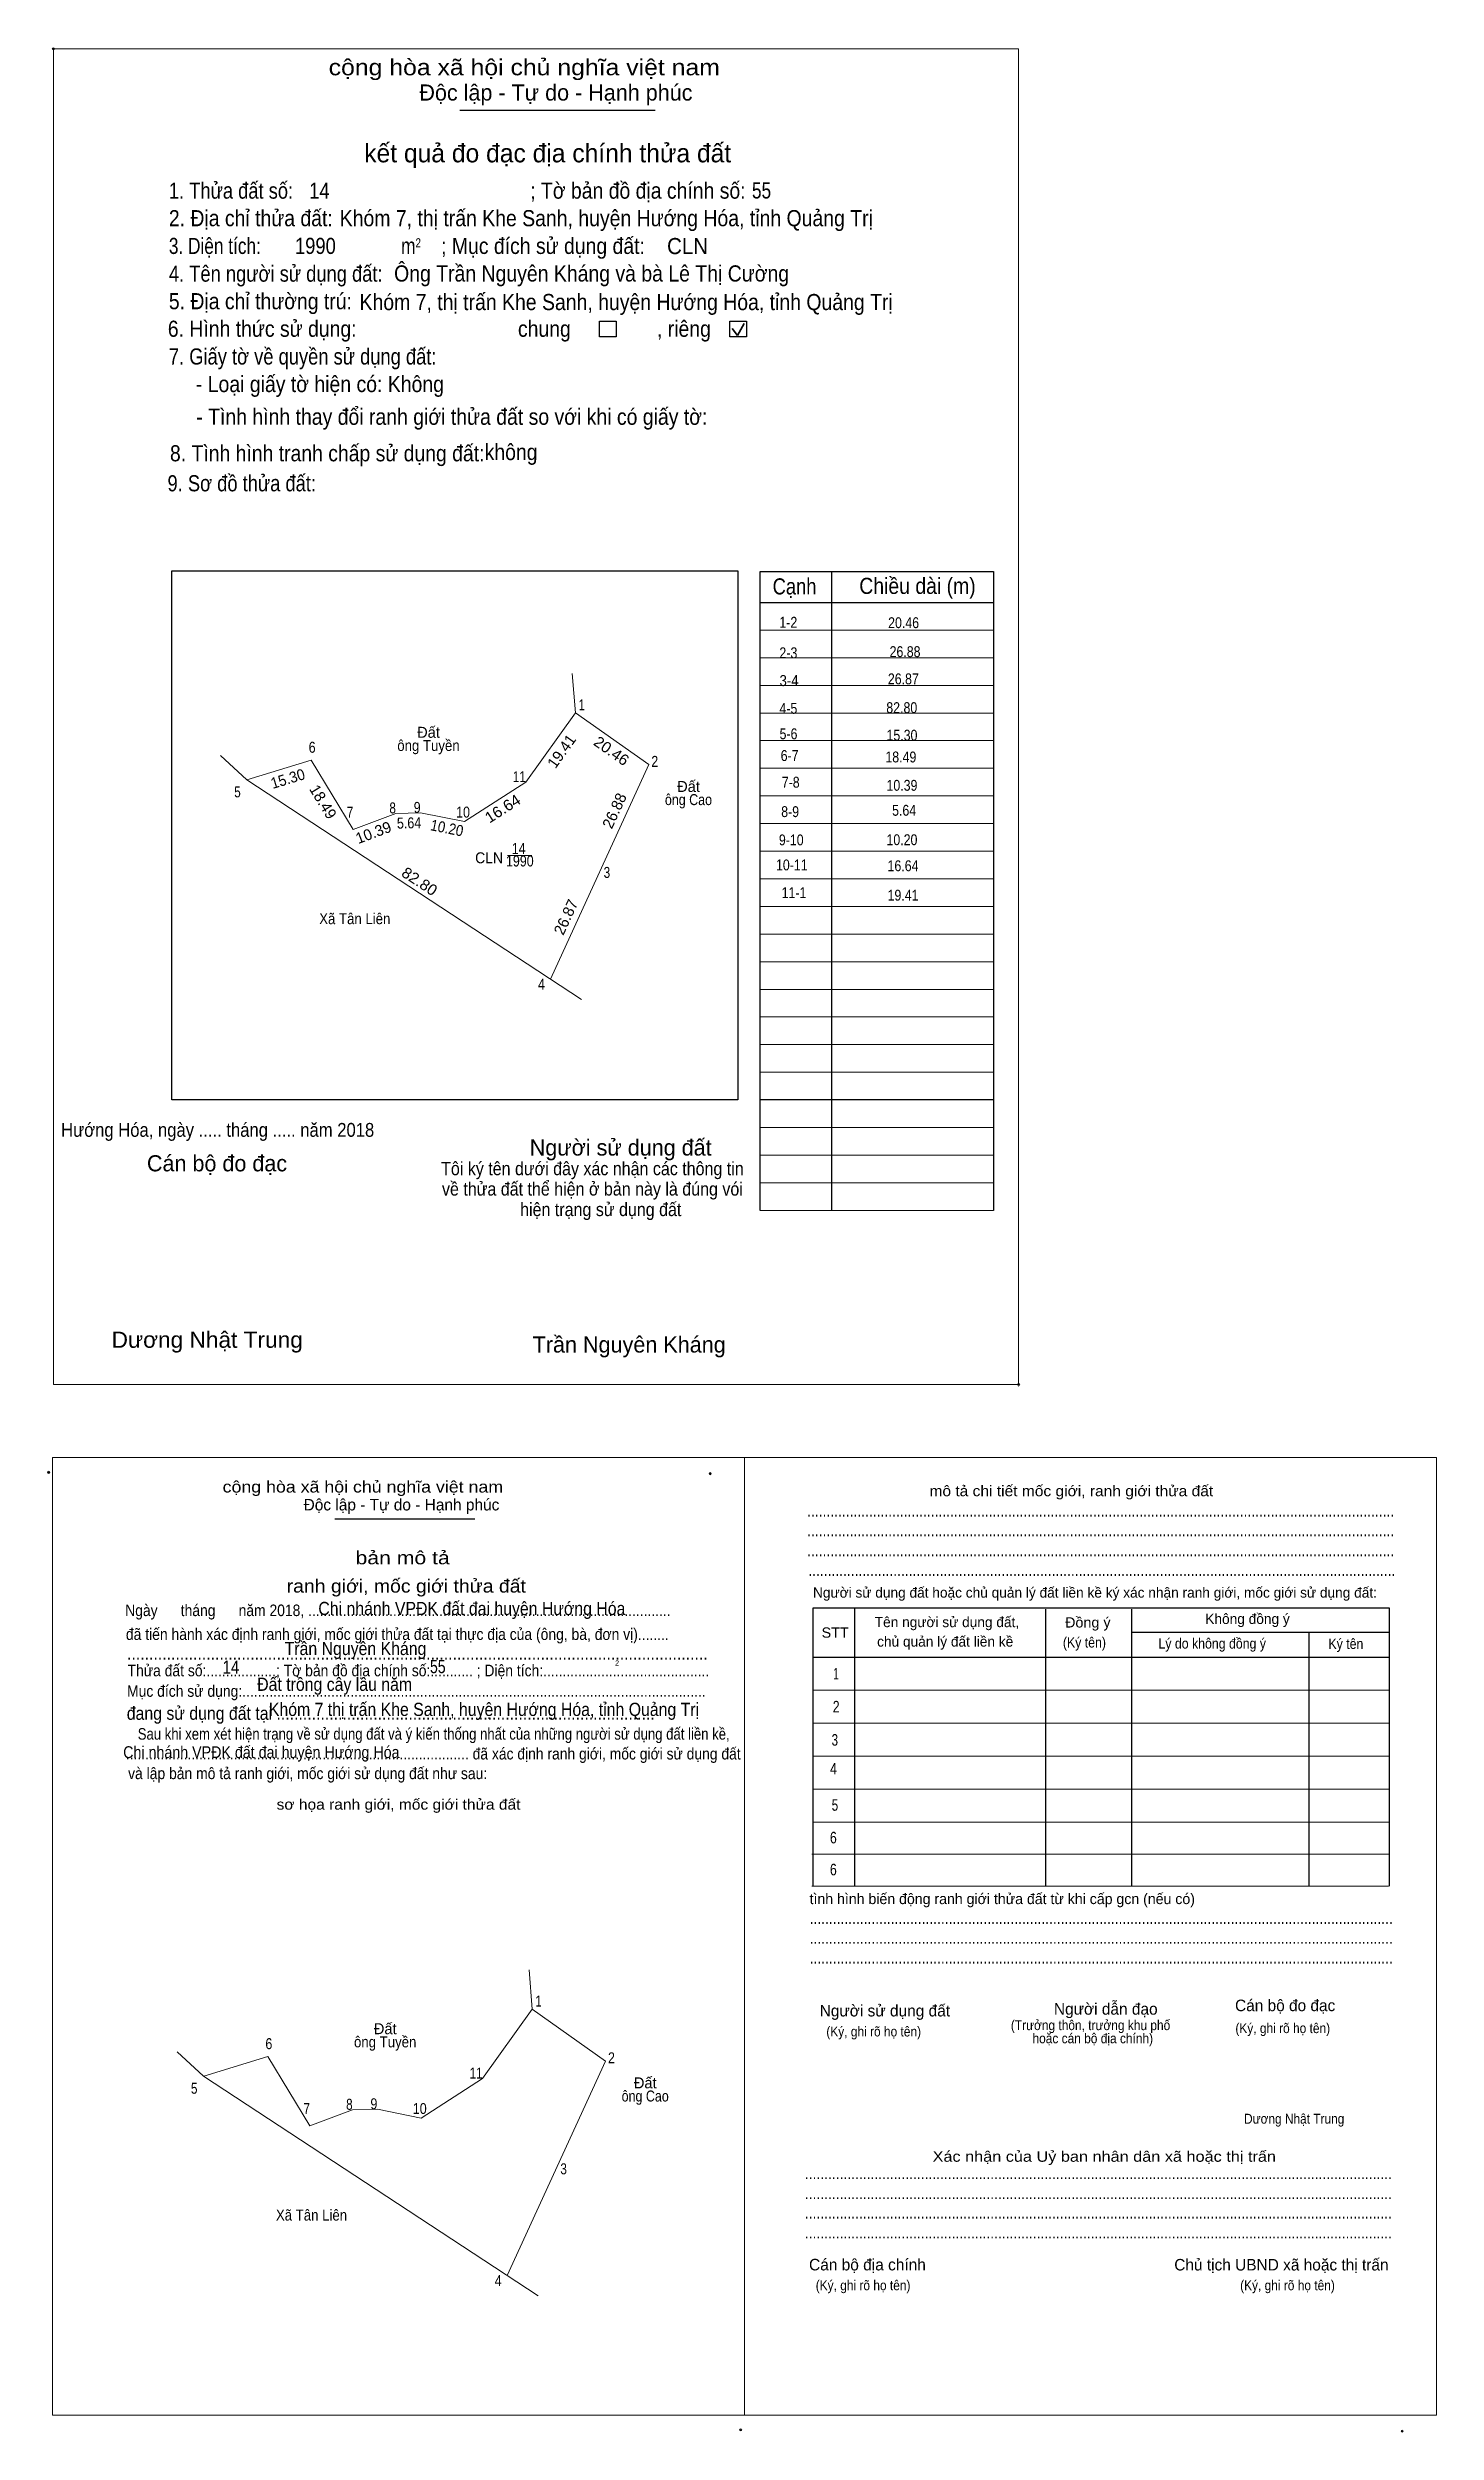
# Model space of a CAD drawing. Header units: metres. Extents: x 548059 to 548966, y 1840113 to 1840833.
# Drawn here: x 548059 to 548375, y 1840113 to 1840656 of the extents above; entities that cross this region are included whole.
import ezdxf
from ezdxf.enums import TextEntityAlignment as Align

# ---------------------------------------------------------------- set-up
doc = ezdxf.new("R2010")
doc.units = ezdxf.units.M
doc.header["$PDMODE"] = 32
doc.header["$PDSIZE"] = 0.5
for name, color, linetype, lineweight in [('1', 7, 'Continuous', 13), ('10', 7, 'Continuous', 13), ('17', 7, 'Continuous', 13), ('46', 7, 'Continuous', 13), ('6', 7, 'Continuous', 13), ('63', 7, 'Continuous', 13), ('7', 7, 'Continuous', 13)]:
    doc.layers.add(name, color=color, linetype=linetype, lineweight=lineweight)
doc.layers.add('2', color=7, linetype='Continuous')
doc.layers.add('25', color=7, linetype='Continuous')

msp = doc.modelspace()

# ---------------------------------------------------------------- texts
at = {"layer": '1'}
for s, width, p in [('CLN', 0.95, (548159.215, 1840470.11)), ('14', 0.85, (548165.965, 1840472.22)), ('1990', 0.85, (548166.225, 1840469.39))]:
    msp.add_text(s, height=2.5, dxfattribs=dict(at, width=width)).set_placement(p, align=Align.CENTER)
for s, height, width, p in [('Hướng Hóa, ngày ..... tháng ..... năm 2018', 3.15, 0.9, (548061.62, 1840407.78)), ('Dương Nhật Trung', 3.68, 1.05, (548073.14, 1840359.69))]:
    msp.add_text(s, height=height, dxfattribs=dict(at, width=width)).set_placement(p)
msp.add_text('Trần Nguyên Kháng', height=3.68, dxfattribs=at).set_placement((548169.14, 1840358.6))
at = {"layer": '17', "width": 0.9}
msp.add_text('Dương Nhật Trung', height=2.25, dxfattribs=at).set_placement((548331.38, 1840182.86))
at = {"layer": '2', "width": 0.85}
msp.add_text('1990', height=3.68, dxfattribs=at).set_placement((548114.96, 1840608.98))
at = {"layer": '25', "width": 0.9}
for s, height, p in [('Chi nhánh VPĐK đất đai huyện Hướng Hóa', 3, (548120.28, 1840298.78)), ('Đất trồng cây lâu năm', 3, (548106.34, 1840281.5)), ('Chi nhánh VPĐK đất đai huyện Hướng Hóa', 2.7, (548075.78, 1840266.18))]:
    msp.add_text(s, height=height, dxfattribs=at).set_placement(p)
at = {"layer": '6'}
for s, height, width, p in [('CLN', 3.68, 0.95, (548199.8, 1840608.94)), ('Ông Trần Nguyên Kháng và bà Lê Thị Cường', 3.68, 0.9, (548137.56, 1840602.7)), ('Trần Nguyên Kháng', 3, 0.9, (548112.6, 1840289.66))]:
    msp.add_text(s, height=height, dxfattribs=dict(at, width=width)).set_placement(p)
at = {"layer": '63'}
for s, height, width, p in [('1-2', 2.5, 0.85, (548227.45, 1840523.78)), ('20.46', 2.48, 0.85, (548253.74, 1840523.7)), ('2-3', 2.5, 0.85, (548227.465, 1840516.82)), ('26.88', 2.48, 0.85, (548254.07, 1840517.1)), ('3-4', 2.5, 0.9, (548227.615, 1840510.5)), ('26.87', 2.48, 0.85, (548253.68, 1840510.9)), ('4-5', 2.48, 0.85, (548227.47, 1840504.18)), ('82.80', 2.48, 0.85, (548253.325, 1840504.34)), ('5-6', 2.48, 0.85, (548227.5, 1840498.38)), ('15.30', 2.48, 0.85, (548253.365, 1840498.06)), ('ông Tuyền', 2.5, 0.9, (548145.395, 1840495.71)), ('6-7', 2.48, 0.85, (548227.75, 1840493.42)), ('18.49', 2.48, 0.85, (548253.115, 1840493.1)), ('7-8', 2.48, 0.85, (548228, 1840487.34)), ('10.39', 2.48, 0.85, (548253.365, 1840486.64)), ('ông Cao', 2.5, 0.85, (548204.685, 1840483.37)), ('8-9', 2.48, 0.85, (548227.865, 1840480.64)), ('5.64', 2.48, 0.85, (548253.86, 1840480.94)), ('9-10', 2.48, 0.85, (548228.125, 1840474.2)), ('10.20', 2.48, 0.85, (548253.365, 1840474.24)), ('10-11', 2.48, 0.85, (548228.25, 1840468.5)), ('16.64', 2.48, 0.85, (548253.605, 1840468.3)), ('11-1', 2.48, 0.85, (548228.75, 1840462.18)), ('19.41', 2.48, 0.85, (548253.61, 1840461.6)), ('Xã Tân Liên', 2.5, 0.9, (548128.595, 1840456.24)), ('ông Tuyền', 2.5, 0.9, (548135.525, 1840200.25)), ('ông Cao', 2.5, 0.85, (548194.815, 1840187.91)), ('Xã Tân Liên', 2.5, 0.9, (548118.725, 1840160.78))]:
    msp.add_text(s, height=height, dxfattribs=dict(at, width=width)).set_placement(p, align=Align.CENTER)
for s, width, p in [(' 1', 0.75, (548181.05, 1840504.99)), (' 6', 0.85, (548119.66, 1840495.3)), (' 2', 0.85, (548197.78, 1840492.08)), (' 11', 0.8, (548167.61, 1840488.6)), (' 5', 0.8, (548102.59, 1840485.14)), (' 7', 0.8, (548128.25, 1840480.52)), (' 8', 0.8, (548137.97, 1840481.48)), (' 9', 0.85, (548143.61, 1840481.6)), (' 10', 0.85, (548154.86, 1840480.52)), (' 3', 0.8, (548186.83, 1840466.78)), (' 4', 0.85, (548171.96, 1840441.3)), (' 1', 0.75, (548171.18, 1840209.53)), (' 6', 0.85, (548109.79, 1840199.84)), (' 11', 0.8, (548157.74, 1840193.14)), (' 2', 0.85, (548187.91, 1840196.62)), (' 5', 0.8, (548092.72, 1840189.68)), (' 7', 0.8, (548118.38, 1840185.06)), (' 8', 0.8, (548128.1, 1840186.02)), (' 9', 0.85, (548133.74, 1840186.14)), (' 10', 0.85, (548144.99, 1840185.06)), (' 3', 0.8, (548176.96, 1840171.32)), (' 4', 0.85, (548162.09, 1840145.84))]:
    msp.add_text(s, height=2.5, dxfattribs=dict(at, width=width)).set_placement(p, align=Align.RIGHT)
for p in [(548145.405, 1840498.71), (548204.695, 1840486.37), (548135.535, 1840203.25), (548194.825, 1840190.91)]:
    msp.add_text('Đất', height=2.5, dxfattribs=at).set_placement(p, align=Align.CENTER)
for s, rotation, p in [('19.41', 54.476, (548176.774, 1840494.924)), ('18.49', 301.421, (548120.291, 1840483.477)), ('26.88', 65.38, (548188.944, 1840481.574)), ('10.39', 20.634, (548133.29, 1840475.948)), ('26.87', 65.371, (548177.875, 1840457.324))]:
    msp.add_text(s, height=2.5, rotation=rotation, dxfattribs=at).set_placement(p, align=Align.CENTER)
for s, rotation, width, p in [('20.46', 324.788, 1.05, (548186.404, 1840494.71)), ('15.30', 16.943, 0.95, (548113.686, 1840488.199)), ('16.64', 32.735, 1.05, (548162.989, 1840481.517)), ('5.64', 1.219, 0.85, (548140.998, 1840478.06)), ('10.20', 348.69, 0.9, (548149.375, 1840476.939)), ('82.80', 326.742, 1.05, (548142.679, 1840464.941))]:
    msp.add_text(s, height=2.5, rotation=rotation, dxfattribs=dict(at, width=width)).set_placement(p, align=Align.CENTER)
at = {"layer": '7'}
for s, height, width, p in [('cộng hòa xã hội chủ nghĩa việt nam', 3.674, 1.15, (548122.64, 1840649.7)), ('1. Thửa đất số:', 3.674, 0.85, (548086.2, 1840621.58)), ('14', 3.68, 0.85, (548118.2, 1840621.58)), ('; Tờ bản đồ địa chính số:', 3.674, 0.9, (548168.6, 1840621.58)), ('55', 3.68, 0.8, (548219.16, 1840621.62)), ('2. Địa chỉ thửa đất:', 3.674, 0.9, (548086.2, 1840615.3)), ('Khóm 7, thị trấn Khe Sanh, huyện Hướng Hóa, tỉnh Quảng Trị', 3.68, 0.9, (548125.16, 1840615.3)), ('3. Diện tích:', 3.674, 0.8, (548086.2, 1840608.98)), ('m', 3.674, 0.8, (548139.16, 1840608.98)), ('2', 2.099, 0.8, (548142.44, 1840610.46)), ('; Mục đích sử dụng đất:', 3.674, 0.9, (548148.28, 1840608.98)), ('4. Tên người sử dụng đất:', 3.674, 0.85, (548086.2, 1840602.66)), ('5. Địa chỉ thường trú:', 3.674, 0.9, (548086.2, 1840596.38)), ('Khóm 7, thị trấn Khe Sanh, huyện Hướng Hóa, tỉnh Quảng Trị', 3.68, 0.9, (548129.68, 1840596.18)), ('6. Hình thức sử dụng:', 3.674, 0.9, (548085.96, 1840590.1)), ('chung                , riêng', 3.674, 0.9, (548165.8, 1840590.1)), ('7. Giấy tờ về quyền sử dụng đất:', 3.674, 0.85, (548086.2, 1840583.78)), ('     - Loại giấy tờ hiện có: Không', 3.68, 0.9, (548086.2, 1840577.5)), ('     - Tình hình thay đổi ranh giới thửa đất so với khi có giấy tờ: ', 3.68, 0.9, (548086.29, 1840570.04)), ('8. Tình hình tranh chấp sử dụng đất: ', 3.67, 0.9, (548086.45, 1840561.72)), ('không', 3.674, 0.9, (548158.21, 1840562)), ('9. Sơ đồ thửa đất:', 3.674, 0.85, (548085.89, 1840554.88)), ('Cạnh', 3.674, 0.85, (548223.88, 1840531.38)), ('Chiều dài (m)', 3.674, 0.9, (548243.64, 1840531.5)), ('cộng hòa xã hội chủ nghĩa việt nam', 2.634, 1.15, (548098.46, 1840326.7)), ('........................................................................................................................................................', 2.634, 0.9, (548231.74, 1840321.22)), ('........................................................................................................................................................', 2.634, 0.9, (548231.74, 1840316.74)), ('........................................................................................................................................................', 2.634, 0.9, (548231.74, 1840312.18)), ('........................................................................................................................................................', 2.634, 0.9, (548232, 1840307.7)), ('Ngày      tháng      năm 2018, ..............................................................................................', 2.63, 0.9, (548076.24, 1840298.54)), ('Đồng ý', 2.333, 1.05, (548290.56, 1840295.94)), (' đã tiến hành xác định ranh giới, mốc giới thửa đất tại thực địa của (ông, bà, đơn vị)........', 2.634, 0.9, (548075.52, 1840293.1)), ('STT', 2.333, 1.05, (548235.04, 1840293.62)), ('(Ký tên)', 2.333, 0.9, (548290.06, 1840291.38)), ('Lý do không đồng ý', 2.333, 0.9, (548311.86, 1840291.14)), ('Ký tên', 2.333, 0.9, (548350.62, 1840291.06)), ('Thửa đất số:..................; Tờ bản đồ địa chính số:........... ; Diện tích:...........................................', 2.634, 0.9, (548076.78, 1840284.82)), ('....................................................................................................................................', 3, 0.9, (548076.66, 1840288.58)), ('14', 3, 0.85, (548098.46, 1840285.42)), ('55', 3, 0.8, (548145.74, 1840285.54)), ('2', 1.2, 0.8, (548187.96, 1840287.26)), ('Mục đích sử dụng:........................................................................................................................', 2.634, 0.9, (548076.66, 1840280.14)), ('đang sử dụng đất tại ......................................................................................', 3, 0.9, (548076.6, 1840274.9)), ('Khóm 7 thị trấn Khe Sanh, huyện Hướng Hóa, tỉnh Quảng Trị', 3, 0.9, (548109, 1840275.78)), ('Sau khi xem xét hiện trạng về sử dụng đất và ý kiến thống nhất của những người sử dụng đất liền kề,', 2.634, 0.85, (548079.1, 1840270.38)), ('......................................................................................... đã xác định ranh giới, mốc giới sử dụng đất', 2.628, 0.9, (548076.38, 1840265.86)), (' và lập bản mô tả ranh giới, mốc giới sử dụng đất như sau:', 2.634, 0.9, (548076.02, 1840261.38)), ('.......................................................................................................................................................', 2.634, 0.9, (548232.3, 1840228.38)), ('.......................................................................................................................................................', 2.634, 0.9, (548232.3, 1840223.86)), ('.......................................................................................................................................................', 2.634, 0.9, (548232.3, 1840219.34)), ('(Ký, ghi rõ họ tên)', 2.258, 0.9, (548329.4, 1840203.5)), ('(Ký, ghi rõ họ tên)', 2.258, 0.9, (548236.12, 1840202.74)), ('........................................................................................................................................................', 2.634, 0.9, (548231.22, 1840170.22)), ('........................................................................................................................................................', 2.634, 0.9, (548231.22, 1840165.7)), ('........................................................................................................................................................', 2.634, 0.9, (548231.22, 1840161.22)), ('........................................................................................................................................................', 2.634, 0.9, (548231.22, 1840156.7)), ('(Ký, ghi rõ họ tên)', 2.258, 0.9, (548233.7, 1840144.9)), ('(Ký, ghi rõ họ tên)', 2.258, 0.9, (548330.48, 1840144.9))]:
    msp.add_text(s, height=height, dxfattribs=dict(at, width=width)).set_placement(p)
for s, height, p in [('Độc lập - Tự do - Hạnh phúc', 3.674, (548143.32, 1840643.94)), ('Người sử dụng đất', 3.674, (548168.48, 1840403.5)), ('Cán bộ đo đạc', 3.674, (548081.2, 1840399.9)), ('Độc lập - Tự do - Hạnh phúc', 2.634, (548116.92, 1840322.62)), ('Người sử dụng đất hoặc chủ quản lý đất liền kề ký xác nhận ranh giới, mốc giới sử dụng đất:', 2.333, (548233.08, 1840302.74)), ('Tên người sử dụng đất,', 2.333, (548247.16, 1840296.02)), ('Không đồng ý', 2.333, (548322.54, 1840296.74)), ('chủ quản lý đất liền kề', 2.333, (548247.7, 1840291.58)), ('tình hình biến động ranh giới thửa đất từ khi cấp gcn (nếu có)', 2.408, (548232.3, 1840232.9)), ('Cán bộ đo đạc', 2.628, (548329.32, 1840208.5)), ('Người sử dụng đất', 2.634, (548234.6, 1840207.3)), ('Người dẫn đạo', 2.632, (548288.02, 1840207.7)), ('Cán bộ địa chính', 2.634, (548232.18, 1840149.42)), ('Chủ tịch UBND xã hoặc thị trấn', 2.63, (548315.46, 1840149.4))]:
    msp.add_text(s, height=height, dxfattribs=at).set_placement(p)
for s, height, p in [('kết quả đo đạc địa chính thửa đất', 4.199, (548172.585, 1840629.86)), ('.', 1.05, (548279.953, 1840350.74))]:
    msp.add_text(s, height=height, dxfattribs=at).set_placement(p, align=Align.CENTER)
for s, height, width, p in [('Tôi ký tên dưới đây xác nhận các thông tin', 3.035, 0.9, (548182.78, 1840399.02)), ('về thửa đất thể hiện ở bản này là đúng vói', 3.035, 0.9, (548182.78, 1840394.38)), ('hiện trạng sử dụng đất', 3.035, 0.9, (548184.68, 1840389.7)), ('mô tả chi tiết mốc giới, ranh giới thửa đất', 2.408, 1.1, (548291.99, 1840325.86)), ('bản mô tả', 3.01, 1.2, (548139.505, 1840310.34)), ('ranh giới, mốc giới thửa đất', 3.01, 1.1, (548140.34, 1840303.9)), ('1', 2.634, 0.65, (548238.345, 1840284.1)), ('2', 2.634, 0.8, (548238.365, 1840276.58)), ('3', 2.634, 0.75, (548238.06, 1840269.02)), ('4', 2.634, 0.8, (548237.77, 1840262.46)), ('sơ họa ranh giới, mốc giới thửa đất', 2.408, 1.1, (548138.57, 1840254.42)), ('5', 2.634, 0.75, (548238.08, 1840254.18)), ('6', 2.634, 0.8, (548237.725, 1840246.74)), ('6', 2.634, 0.8, (548237.725, 1840239.46)), ('(Trưởng thôn, trưởng khu phố', 2.257, 0.9, (548296.37, 1840204.18)), ('hoặc cán bộ địa chính)', 2.257, 0.9, (548296.88, 1840201.18)), ('Xác nhận của Uỷ ban nhân dân xã hoặc thị trấn', 2.41, 1.15, (548299.5, 1840174.18))]:
    msp.add_text(s, height=height, dxfattribs=dict(at, width=width)).set_placement(p, align=Align.CENTER)

# ---------------------------------------------------------------- linework, layer by layer
at = {"layer": '1'}
for p, q in [((548178.89, 1840504.4), (548195.61, 1840492.6)), ((548169.02, 1840208.94), (548185.74, 1840197.14))]:
    msp.add_line(p, q, dxfattribs=at)
at = {"layer": '10'}
for p, q in [((548178.89, 1840504.4), (548178.2, 1840513.35)), ((548195.61, 1840492.6), (548178.89, 1840504.4)), ((548173.21, 1840443.73), (548195.61, 1840492.6)), ((548169.02, 1840208.94), (548168.33, 1840217.89)), ((548185.74, 1840197.14), (548169.02, 1840208.94)), ((548163.34, 1840148.27), (548185.74, 1840197.14))]:
    msp.add_line(p, q, dxfattribs=at)
for points in [[(548178.89, 1840504.4), (548167.61, 1840488.6), (548153.61, 1840479.6), (548143.61, 1840481.6), (548137.97, 1840481.48), (548128.25, 1840477.82), (548118.61, 1840493.6), (548104.01, 1840489.11)], [(548169.02, 1840208.94), (548157.74, 1840193.14), (548143.74, 1840184.14), (548133.74, 1840186.14), (548128.1, 1840186.02), (548118.38, 1840182.36), (548108.74, 1840198.14), (548094.14, 1840193.65)]]:
    msp.add_lwpolyline(points, dxfattribs=at)
at = {"layer": '46'}
for points in [[(548180.28, 1840439.1), (548103.97, 1840489.14), (548097.94, 1840494.69)], [(548170.41, 1840143.64), (548094.1, 1840193.68), (548088.07, 1840199.23)]]:
    msp.add_lwpolyline(points, dxfattribs=at)
at = {"layer": '63'}
msp.add_line((548163.38, 1840471.9), (548168.93, 1840471.9), dxfattribs=at)
at = {"layer": '7', "lineweight": 25}
for p, q in [((548152.56, 1840641.77), (548197.07, 1840641.77)), ((548221.01, 1840390.98), (548221.01, 1840536.59)), ((548237.28, 1840536.59), (548237.28, 1840390.98)), ((548221.01, 1840529.55), (548274.23, 1840529.55)), ((548274.23, 1840416.18), (548221.01, 1840416.18)), ((548124.06, 1840320.7), (548155.97, 1840320.7)), ((548242.53, 1840300.32), (548242.53, 1840237)), ((548286.06, 1840300.09), (548286.06, 1840237)), ((548305.7, 1840300.09), (548305.7, 1840237)), ((548305.7, 1840294.9), (548364.54, 1840294.9)), ((548346.11, 1840294.9), (548346.11, 1840237)), ((548233.08, 1840289.18), (548364.54, 1840289.18))]:
    msp.add_line(p, q, dxfattribs=at)
at = {"layer": '7', "lineweight": 35}
for p, q in [((548214.64, 1840592.02), (548215.9, 1840590.39)), ((548215.9, 1840590.39), (548217.42, 1840593.12))]:
    msp.add_line(p, q, dxfattribs=at)
at = {"layer": '7'}
for p, q in [((548221.01, 1840523.26), (548274.23, 1840523.26)), ((548221.01, 1840516.96), (548274.23, 1840516.96)), ((548221.01, 1840510.66), (548274.23, 1840510.66)), ((548221.01, 1840504.36), (548274.23, 1840504.36)), ((548221.01, 1840498.06), (548274.23, 1840498.06)), ((548221.01, 1840491.76), (548274.23, 1840491.76)), ((548221.01, 1840485.46), (548274.23, 1840485.46)), ((548221.01, 1840479.17), (548274.23, 1840479.17)), ((548221.01, 1840472.87), (548274.23, 1840472.87)), ((548221.01, 1840466.57), (548274.23, 1840466.57)), ((548221.01, 1840460.27), (548274.23, 1840460.27)), ((548221.01, 1840453.97), (548274.23, 1840453.97)), ((548221.01, 1840447.67), (548274.23, 1840447.67)), ((548221.01, 1840441.38), (548274.23, 1840441.38)), ((548221.01, 1840435.08), (548274.23, 1840435.08)), ((548221.01, 1840428.78), (548274.23, 1840428.78)), ((548221.01, 1840422.48), (548274.23, 1840422.48)), ((548221.01, 1840409.88), (548274.23, 1840409.88)), ((548221.01, 1840403.58), (548274.23, 1840403.58)), ((548221.01, 1840397.28), (548274.23, 1840397.28)), ((548221.01, 1840390.98), (548274.23, 1840390.98)), ((548233.08, 1840281.66), (548364.54, 1840281.66)), ((548233.08, 1840274.13), (548364.54, 1840274.13)), ((548233.08, 1840266.6), (548364.54, 1840266.6)), ((548233.08, 1840259.08), (548364.54, 1840259.08)), ((548233.08, 1840251.55), (548364.54, 1840251.55)), ((548232.85, 1840244.28), (548364.32, 1840244.28)), ((548233.08, 1840244.27), (548364.54, 1840244.27)), ((548232.85, 1840237), (548364.32, 1840237))]:
    msp.add_line(p, q, dxfattribs=at)
for points in [[(548059.86, 1840655.74), (548279.96, 1840655.74), (548279.96, 1840351.31), (548059.86, 1840351.31)], [(548059.65, 1840334.68), (548217.43, 1840334.68), (548217.43, 1840116.45), (548059.65, 1840116.45)], [(548217.44, 1840334.68), (548375.22, 1840334.68), (548375.22, 1840116.45), (548217.44, 1840116.45)], [(548217.44, 1840334.68), (548375.22, 1840334.68), (548375.22, 1840116.45), (548217.44, 1840116.45)]]:
    msp.add_lwpolyline(points, close=True, dxfattribs=at)
at = {"layer": '7', "lineweight": 25}
for points in [[(548184.41, 1840593.64), (548188.19, 1840593.64), (548188.19, 1840590.12), (548184.41, 1840590.12)], [(548214.15, 1840593.64), (548217.93, 1840593.64), (548217.93, 1840590.12), (548214.15, 1840590.12)], [(548086.85, 1840536.8), (548215.97, 1840536.8), (548215.97, 1840416.18), (548086.85, 1840416.18)]]:
    msp.add_lwpolyline(points, close=True, dxfattribs=at)
for points in [[(548221.01, 1840536.59), (548274.23, 1840536.59), (548274.23, 1840390.98)], [(548364.54, 1840237), (548364.54, 1840300.32), (548233.08, 1840300.32), (548233.08, 1840237)]]:
    msp.add_lwpolyline(points, dxfattribs=at)
at = {"layer": '7'}
for p in [(548059.86, 1840655.74), (548279.96, 1840351.31), (548058.81, 1840331.31), (548209.64, 1840331), (548216.59, 1840113.08), (548367.42, 1840112.77)]:
    msp.add_point(p, dxfattribs=at)

msp.set_redraw_order([(e.dxf.handle, doc.entitydb.next_handle()) for e in msp.query("TEXT MTEXT ATTDEF DIMENSION ARC_DIMENSION")])  # texts and dimensions are drawn at this point

doc.saveas('drawing.dxf')
